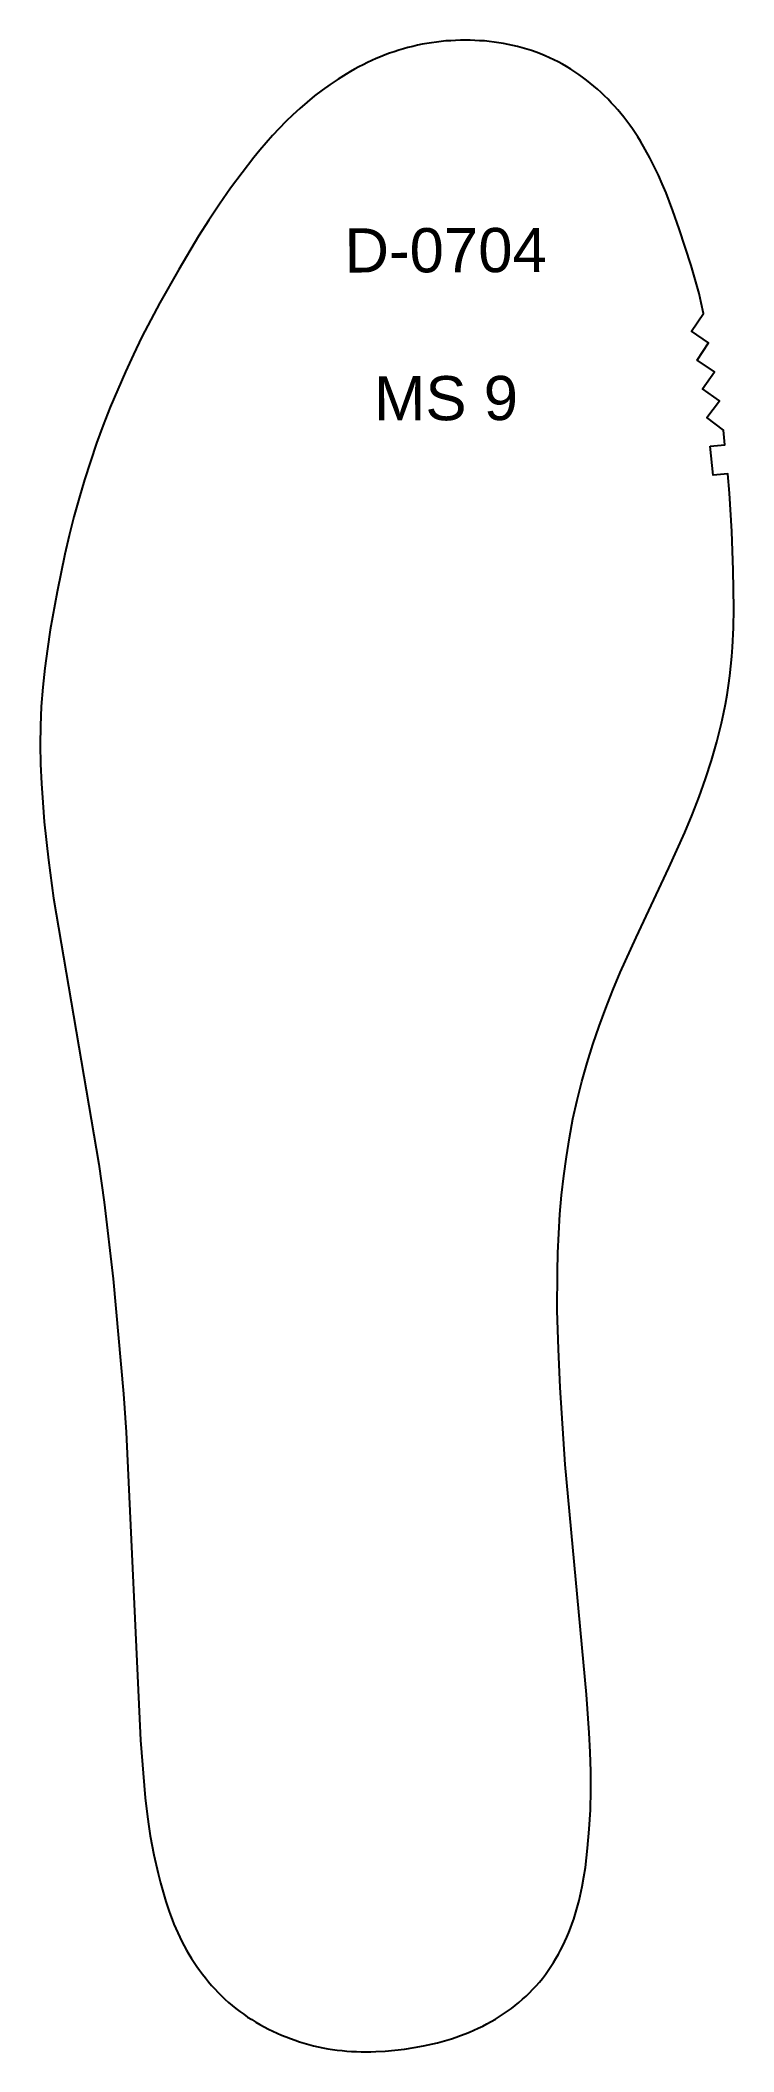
# Model space of a CAD drawing. Header units: millimetres. Extents: x 9 to 2561, y 2 to 334.
# Drawn here: x 1109.7 to 1203.9, y 61 to 334.2 of the extents above; entities that cross this region are included whole.
import ezdxf

# ---------------------------------------------------------------- set-up
doc = ezdxf.new("R2010")
doc.units = ezdxf.units.MM
doc.layers.add('LAYER_01', color=7, linetype='Continuous', true_color=0xffffff)
doc.styles.add('Arial Regular', font='arial.ttf')

# ---------------------------------------------------------------- blocks, each defined once
blk = doc.blocks.new('_X78')
at = {"layer": 'LAYER_01', "char_height": 6, "attachment_point": 7, "rotation": 0.1549, "style": 'Arial Regular'}
for s, insert, width in [('D-0704', (1151.02, 302.58), 65.8696), ('MS 9', (1155.03, 282.49), 50.2826)]:
    blk.add_mtext(s, dxfattribs=dict(at, insert=insert, width=width))

msp = doc.modelspace()

# ---------------------------------------------------------------- linework, layer by layer
at = {"layer": 'LAYER_01', "color": 3, "true_color": 0x00ff00}
msp.add_lwpolyline([(1200.69, 279.08), (1202.68, 279.28), (1202.46, 281.27), (1200.23, 282.99), (1201.93, 285.24), (1199.63, 286.87), (1201.24, 289.18), (1198.89, 290.74), (1200.46, 293.1), (1198.12, 294.7), (1199.77, 297.1), (1199.47, 298.57), (1199.16, 299.84), (1198.82, 301.1), (1198.07, 303.61), (1196.48, 308.59), (1195.62, 311.06), (1194.68, 313.5), (1194.17, 314.71), (1193.64, 315.91), (1193.08, 317.09), (1192.49, 318.25), (1191.86, 319.4), (1191.19, 320.53), (1190.85, 321.08), (1190.49, 321.63), (1190.12, 322.17), (1189.74, 322.7), (1189.35, 323.23), (1188.96, 323.75), (1188.55, 324.26), (1188.13, 324.76), (1187.7, 325.25), (1187.25, 325.73), (1186.8, 326.21), (1186.34, 326.67), (1185.87, 327.12), (1185.38, 327.56), (1184.89, 327.99), (1184.39, 328.41), (1183.87, 328.82), (1183.35, 329.21), (1182.82, 329.59), (1182.28, 329.95), (1181.73, 330.31), (1181.17, 330.64), (1180.6, 330.97), (1180.02, 331.27), (1179.44, 331.57), (1178.84, 331.85), (1178.25, 332.11), (1177.64, 332.36), (1177.03, 332.59), (1176.41, 332.81), (1175.79, 333.01), (1175.16, 333.19), (1174.53, 333.36), (1173.89, 333.52), (1173.25, 333.65), (1172.61, 333.78), (1171.97, 333.88), (1171.32, 333.98), (1170.67, 334.05), (1170.02, 334.12), (1169.37, 334.16), (1168.71, 334.2), (1168.06, 334.22), (1167.41, 334.22), (1166.75, 334.22), (1166.1, 334.2), (1165.44, 334.16), (1164.79, 334.12), (1164.14, 334.05), (1163.49, 333.98), (1162.84, 333.89), (1162.2, 333.79), (1161.55, 333.67), (1160.91, 333.54), (1160.28, 333.39), (1159.64, 333.23), (1159.01, 333.06), (1158.38, 332.87), (1157.76, 332.67), (1157.14, 332.45), (1156.53, 332.23), (1155.92, 331.99), (1155.32, 331.73), (1154.72, 331.47), (1154.13, 331.19), (1153.54, 330.9), (1152.96, 330.6), (1152.39, 330.29), (1151.82, 329.97), (1151.26, 329.63), (1150.15, 328.94), (1149.06, 328.21), (1148, 327.45), (1146.96, 326.65), (1145.95, 325.82), (1144.96, 324.97), (1143.99, 324.08), (1143.05, 323.17), (1142.14, 322.24), (1141.24, 321.28), (1140.38, 320.3), (1139.53, 319.31), (1138.71, 318.29), (1137.11, 316.22), (1135.56, 314.11), (1134.06, 311.97), (1132.6, 309.8), (1131.19, 307.59), (1128.51, 303.1), (1125.93, 298.55), (1124.7, 296.24), (1123.51, 293.91), (1122.37, 291.55), (1121.27, 289.18), (1120.22, 286.78), (1119.21, 284.37), (1118.26, 281.93), (1117.36, 279.47), (1116.51, 277), (1115.72, 274.51), (1114.97, 272), (1114.28, 269.47), (1113.64, 266.94), (1113.05, 264.39), (1111.99, 259.27), (1111.07, 254.11), (1110.67, 251.53), (1110.32, 248.94), (1110.05, 246.33), (1109.85, 243.73), (1109.74, 241.11), (1109.71, 238.5), (1109.75, 235.88), (1109.87, 233.27), (1110.04, 230.66), (1110.26, 228.05), (1110.82, 222.85), (1111.51, 217.66), (1117.64, 181.55), (1118.39, 176.37), (1119.6, 165.97), (1121.01, 150.34), (1121.39, 145.12), (1123.3, 103.3), (1123.95, 95.48), (1124.25, 92.88), (1124.44, 91.59), (1124.65, 90.3), (1125.15, 87.73), (1125.71, 85.18), (1126.03, 83.91), (1126.38, 82.64), (1126.75, 81.39), (1127.16, 80.15), (1127.38, 79.53), (1127.61, 78.92), (1127.85, 78.31), (1128.11, 77.71), (1128.37, 77.11), (1128.65, 76.52), (1128.94, 75.94), (1129.25, 75.36), (1129.57, 74.79), (1129.9, 74.22), (1130.24, 73.66), (1130.59, 73.11), (1130.96, 72.57), (1131.34, 72.04), (1131.73, 71.51), (1132.13, 71), (1132.54, 70.49), (1132.97, 69.99), (1133.41, 69.51), (1133.86, 69.03), (1134.32, 68.57), (1134.79, 68.12), (1135.28, 67.68), (1135.78, 67.26), (1136.28, 66.85), (1136.8, 66.45), (1137.33, 66.06), (1137.87, 65.69), (1138.42, 65.34), (1138.97, 64.99), (1139.54, 64.67), (1140.11, 64.35), (1140.7, 64.05), (1141.28, 63.77), (1141.88, 63.5), (1142.48, 63.23), (1143.09, 62.99), (1143.7, 62.75), (1144.31, 62.53), (1144.93, 62.32), (1145.56, 62.13), (1146.19, 61.95), (1146.82, 61.78), (1147.45, 61.64), (1148.09, 61.5), (1148.74, 61.39), (1149.38, 61.29), (1150.03, 61.2), (1150.68, 61.13), (1151.33, 61.07), (1151.99, 61.02), (1152.64, 60.99), (1153.29, 60.97), (1153.95, 60.97), (1154.6, 60.98), (1155.26, 60.99), (1156.56, 61.06), (1157.87, 61.18), (1159.16, 61.33), (1160.46, 61.53), (1161.74, 61.77), (1163.02, 62.05), (1163.66, 62.2), (1164.29, 62.37), (1164.92, 62.55), (1165.54, 62.74), (1166.17, 62.95), (1166.78, 63.16), (1167.39, 63.39), (1168, 63.64), (1168.6, 63.9), (1169.19, 64.17), (1169.78, 64.46), (1170.36, 64.76), (1170.94, 65.08), (1171.5, 65.4), (1172.06, 65.75), (1172.61, 66.1), (1173.15, 66.48), (1173.68, 66.86), (1174.19, 67.26), (1174.7, 67.67), (1175.2, 68.1), (1175.68, 68.53), (1176.15, 68.99), (1176.61, 69.46), (1177.05, 69.94), (1177.48, 70.43), (1177.89, 70.94), (1178.29, 71.46), (1178.67, 71.99), (1179.04, 72.53), (1179.4, 73.08), (1179.73, 73.64), (1180.06, 74.21), (1180.37, 74.78), (1180.67, 75.37), (1180.95, 75.96), (1181.22, 76.55), (1181.47, 77.16), (1181.71, 77.76), (1181.93, 78.38), (1182.15, 79), (1182.34, 79.62), (1182.53, 80.25), (1182.7, 80.88), (1182.86, 81.51), (1183.02, 82.15), (1183.29, 83.43), (1183.52, 84.72), (1183.72, 86.01), (1183.89, 87.31), (1184.03, 88.61), (1184.26, 91.21), (1184.4, 93.82), (1184.46, 96.44), (1184.45, 99.06), (1184.38, 101.67), (1184.26, 104.29), (1183.89, 109.5), (1180.97, 140.76), (1180.3, 151.21), (1180.06, 156.43), (1179.91, 161.67), (1179.92, 166.9), (1179.98, 169.51), (1180.1, 172.13), (1180.27, 174.74), (1180.5, 177.34), (1180.79, 179.94), (1181.14, 182.54), (1181.55, 185.12), (1182.04, 187.69), (1182.61, 190.24), (1183.25, 192.78), (1183.96, 195.3), (1184.74, 197.79), (1185.59, 200.27), (1186.5, 202.73), (1187.46, 205.16), (1188.47, 207.57), (1190.6, 212.35), (1195.06, 221.82), (1197.22, 226.58), (1198.22, 229), (1199.16, 231.44), (1200.03, 233.91), (1200.84, 236.4), (1201.57, 238.91), (1201.9, 240.18), (1202.21, 241.45), (1202.49, 242.72), (1202.74, 244.01), (1202.97, 245.3), (1203.17, 246.59), (1203.34, 247.89), (1203.49, 249.19), (1203.61, 250.49), (1203.7, 251.79), (1203.83, 254.41), (1203.87, 257.02), (1203.8, 262.25), (1203.59, 267.48), (1203.29, 272.71), (1203.09, 275.31), (1201.06, 275.13)], close=True, dxfattribs=at)

# ---------------------------------------------------------------- block references
at = {"layer": 'LAYER_01'}
msp.add_blockref('_X78', (0, 0), dxfattribs=at)

doc.saveas('drawing.dxf')
